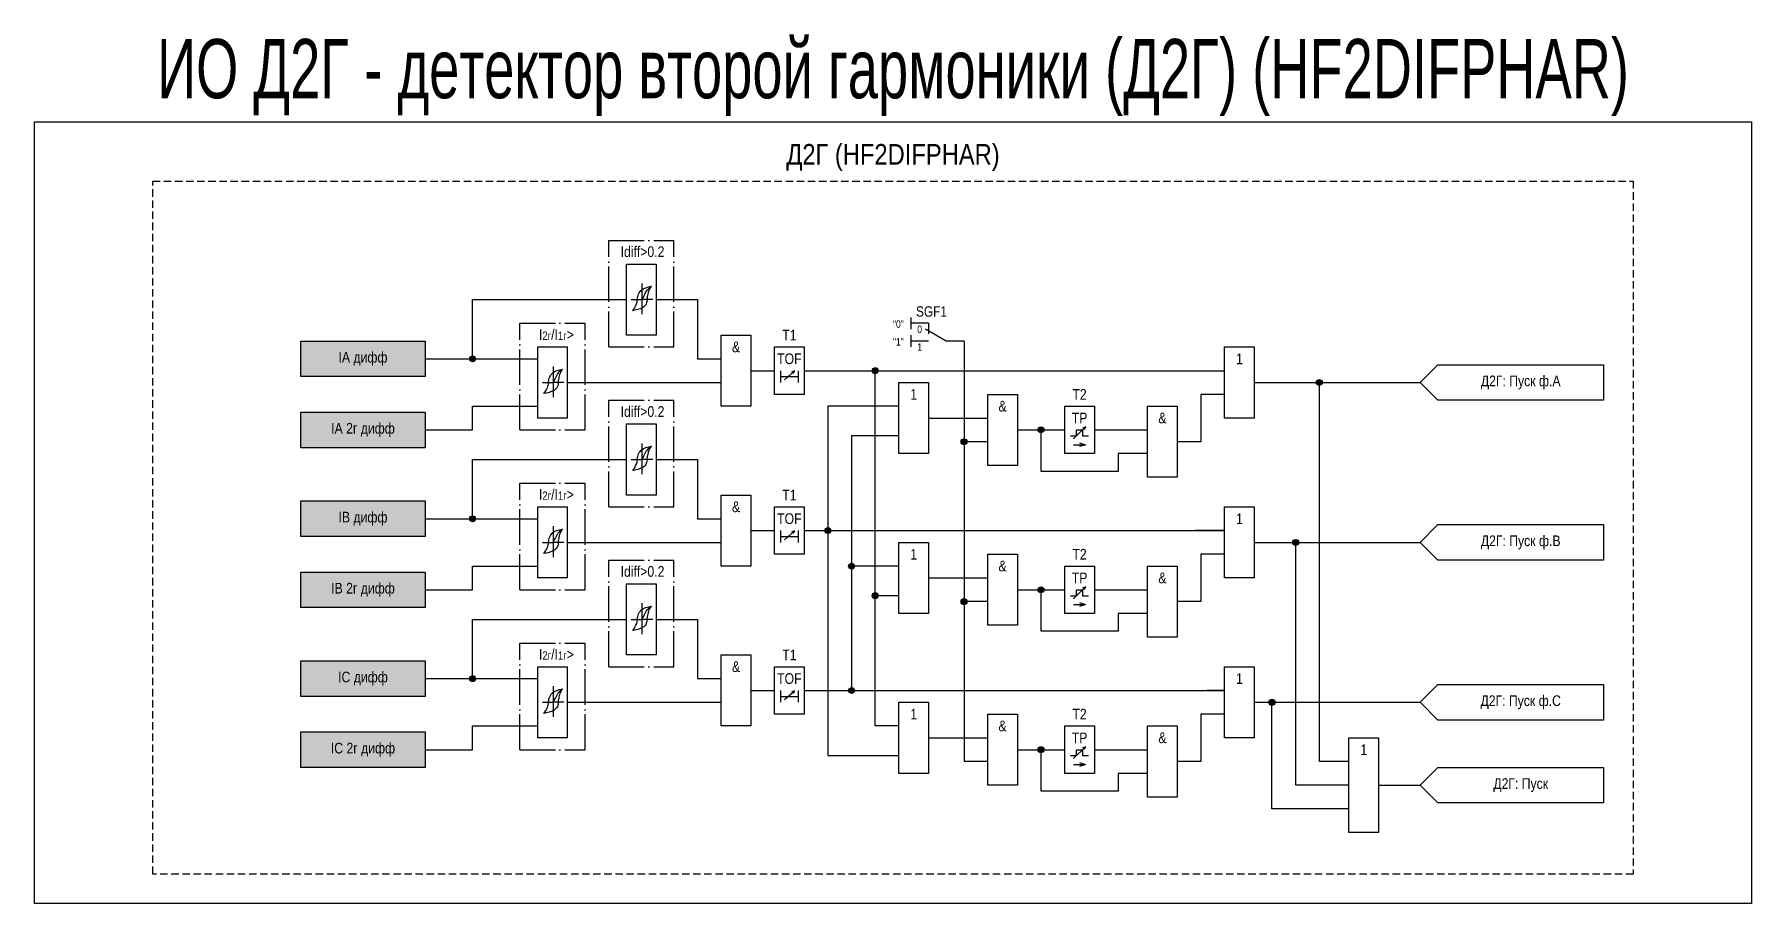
# Model space of a CAD drawing. Header units: millimetres. Extents: x -2824 to 4649, y -997 to 959.
# Drawn here: x 4359 to 4649, y -275 to -128.2 of the extents above; entities that cross this region are included whole.
import ezdxf
from ezdxf.enums import TextEntityAlignment as Align

# ---------------------------------------------------------------- set-up
doc = ezdxf.new("R2010")
doc.units = ezdxf.units.MM
doc.linetypes.add('ACAD_ISO04W100', pattern=[30, 24, -3, 0, -3])
doc.linetypes.add('штриховая2', pattern=[0.375, 0.25, -0.125])
doc.layers.add('Основная', color=7, linetype='Continuous')
doc.styles.add('1.8_Gost_RD', font='ARIALN.TTF', dxfattribs={"height": 1.8})
doc.styles.add('2.5_Gost_RD', font='ARIALN.TTF', dxfattribs={"height": 2.5})
doc.styles.add('3.5_Gost_RD', font='ARIALN.TTF', dxfattribs={"height": 3.5})
doc.styles.add('Вывод', font='ARIALN.TTF', dxfattribs={"height": 2.5})
doc.styles.add('Компонент', font='ARIALN.TTF', dxfattribs={"height": 3.5})

msp = doc.modelspace()

# ---------------------------------------------------------------- texts
at = {"color": 2, "ltscale": 100, "insert": (4504, -135.5), "char_height": 10, "width": 290, "attachment_point": 5, "style": '3.5_Gost_RD'}
msp.add_mtext('{\\W0.8;\\C3;ИО Д2Г - детектор второй гармоники (Д2Г) (HF2DIFPHAR)}', dxfattribs=at)
at = {"color": 30, "ltscale": 100, "insert": (4504, -149), "char_height": 3.5, "width": 250, "attachment_point": 5, "style": '3.5_Gost_RD'}
msp.add_mtext('\\pt108.5;Д2Г (HF2DIFPHAR)', dxfattribs=at)
at = {"ltscale": 100, "char_height": 1.8, "attachment_point": 5}
for s, insert, width, style in [('T1', (4486.5, -179), 5, '2.5_Gost_RD'), ('IA дифф', (4414.5, -183), 21, '1.8_Gost_RD'), ('TOF', (4486.5, -183), 5, '2.5_Gost_RD'), ('T2', (4535.5, -189), 5, '2.5_Gost_RD'), ('IA 2г дифф', (4414.5, -195), 21, '1.8_Gost_RD'), ('TP', (4535.5, -193), 5, '2.5_Gost_RD'), ('T1', (4486.5, -206), 5, '2.5_Gost_RD'), ('IB дифф', (4414.5, -210), 21, '1.8_Gost_RD'), ('TOF', (4486.5, -210), 5, '2.5_Gost_RD'), ('T2', (4535.5, -216), 5, '2.5_Gost_RD'), ('TP', (4535.5, -220), 5, '2.5_Gost_RD'), ('IB 2г дифф', (4414.5, -222), 21, '1.8_Gost_RD'), ('T1', (4486.5, -233), 5, '2.5_Gost_RD'), ('IC дифф', (4414.5, -237), 21, '1.8_Gost_RD'), ('TOF', (4486.5, -237), 5, '2.5_Gost_RD'), ('T2', (4535.5, -243), 5, '2.5_Gost_RD'), ('TP', (4535.5, -247), 5, '2.5_Gost_RD'), ('IC 2г дифф', (4414.5, -249), 21, '1.8_Gost_RD')]:
    msp.add_mtext(s, dxfattribs=dict(at, insert=insert, width=width, style=style))
at = {"layer": 'Основная', "color": 7, "ltscale": 100, "char_height": 1.8, "attachment_point": 1, "style": '1.8_Gost_RD'}
for s, insert in [('Idiff{\\C256;>0.2}', (4458, -164)), ('\\pi-0.78314;I{\\H0.77778x;2г\\H1.2857x;/I\\H0.77778x;1г\\H1.2857x;>}', (4445, -178)), ('Idiff{\\C256;>0.2}', (4458, -191)), ('\\pi-0.78314;I{\\H0.77778x;2г\\H1.2857x;/I\\H0.77778x;1г\\H1.2857x;>}', (4445, -205)), ('Idiff{\\C256;>0.2}', (4458, -218)), ('\\pi-0.78314;I{\\H0.77778x;2г\\H1.2857x;/I\\H0.77778x;1г\\H1.2857x;>}', (4445, -232))]:
    msp.add_mtext_dynamic_manual_height_columns(s, width=4, gutter_width=17.5, heights=[0], dxfattribs=dict(at, insert=insert))
at = {"layer": 'Основная', "ltscale": 100, "char_height": 1.25, "attachment_point": 1, "style": '3.5_Gost_RD'}
for s, insert in [('"0"', (4504, -176.5)), ('"1"', (4504, -179.5))]:
    msp.add_mtext_dynamic_manual_height_columns(s, width=2, gutter_width=17.5, heights=[0], dxfattribs=dict(at, insert=insert))
at = {"layer": 'Основная', "ltscale": 100, "char_height": 1.8, "width": 5, "attachment_point": 5, "style": '2.5_Gost_RD'}
for s, insert in [('&', (4477.5, -181)), ('1', (4562.5, -183)), ('1', (4507.5, -189)), ('&', (4522.5, -191)), ('&', (4549.5, -193)), ('&', (4477.5, -208)), ('1', (4562.5, -210)), ('1', (4507.5, -216)), ('&', (4522.5, -218)), ('&', (4549.5, -220)), ('&', (4477.5, -235)), ('1', (4562.5, -237)), ('1', (4507.5, -243)), ('&', (4522.5, -245)), ('&', (4549.5, -247)), ('1', (4583.5, -249))]:
    msp.add_mtext(s, dxfattribs=dict(at, insert=insert))
at = {"layer": 'Основная', "color": 0, "ltscale": 100, "char_height": 1.8, "width": 28, "attachment_point": 5, "style": '2.5_Gost_RD'}
for s, insert in [('{\\C256;Д2Г: Пуск ф.А}', (4610, -187)), ('{\\C256;Д2Г: Пуск ф.В}', (4610, -214)), ('{\\C256;Д2Г: Пуск ф.С}', (4610, -241)), ('{\\C256;Д2Г: Пуск}', (4610, -255))]:
    msp.add_mtext(s, dxfattribs=dict(at, insert=insert))

# ---------------------------------------------------------------- blocks, each defined once
blk = doc.blocks.new('Точка')
at = {"ltscale": 100}
h = blk.add_hatch(color=256, dxfattribs=at)
h.dxf.hatch_style = 1
edge = h.paths.add_edge_path()
edge.add_arc((0, 0), 0.5, 0, 360)
blk.add_circle((0, 0), 0.5, dxfattribs=at)
blk = doc.blocks.new('*U32')
at = {"layer": 'Основная', "ltscale": 0.35}
blk.add_line((6, 6), (6, 2.5), dxfattribs=at)
at = {"layer": 'Основная', "color": 0}
blk.add_line((0, 0), (7, 4), dxfattribs=at)
blk = doc.blocks.new('*U42')
at = {"layer": 'Основная', "color": 0}
for p, q in [((-3, 6), (-9, 6)), ((-3, 0), (-9, 0)), ((9, 0), (3, 0))]:
    blk.add_line(p, q, dxfattribs=at)
at = {"layer": 'Основная', "ltscale": 0.25, "xscale": -1}
blk.add_blockref('*U32', (3, 0), dxfattribs=at)
at = {"layer": 'Основная'}
for tag, height, style, p in [('ОУ', 3.5, 'Компонент', (-2, 10)), ('В1', 2.5, 'Вывод', (-13, 6)), ('В2', 2.5, 'Вывод', (-6, 4)), ('В3', 2.5, 'Вывод', (-6, -2))]:
    blk.add_attdef(tag, text='', height=height, dxfattribs=dict(at, style=style)).set_placement(p, align=Align.MIDDLE_CENTER)
blk = doc.blocks.new('*U24')
at = {"layer": 'Основная', "linetype": 'ACAD_ISO04W100', "ltscale": 0.25}
for p, q in [((0, 0), (11, 0)), ((0, -18), (0, 0)), ((11, -18), (11, 0)), ((0, -18), (11, -18))]:
    blk.add_line(p, q, dxfattribs=at)
at = {"layer": 'Основная', "style": 'Компонент'}
blk.add_attdef('ОУ', text='', height=3.5, dxfattribs=at).set_placement((11, 0), align=Align.MIDDLE_CENTER)

# ---------------------------------------------------------------- hatches: boundary and pattern name
at = {"ltscale": 100, "true_color": 0x6bffb3}
h = msp.add_hatch(color=111, dxfattribs=at)
h.dxf.hatch_style = 1
h.paths.add_polyline_path([(4404, -180), (4425, -180), (4425, -186), (4404, -186)])
h = msp.add_hatch(color=111, dxfattribs=at)
h.dxf.hatch_style = 1
h.paths.add_polyline_path([(4404, -192), (4425, -192), (4425, -198), (4404, -198)])
h = msp.add_hatch(color=111, dxfattribs=at)
h.dxf.hatch_style = 1
h.paths.add_polyline_path([(4404, -207), (4425, -207), (4425, -213), (4404, -213)])
h = msp.add_hatch(color=111, dxfattribs=at)
h.dxf.hatch_style = 1
h.paths.add_polyline_path([(4404, -219), (4425, -219), (4425, -225), (4404, -225)])
h = msp.add_hatch(color=111, dxfattribs=at)
h.dxf.hatch_style = 1
h.paths.add_polyline_path([(4404, -234), (4425, -234), (4425, -240), (4404, -240)])
h = msp.add_hatch(color=111, dxfattribs=at)
h.dxf.hatch_style = 1
h.paths.add_polyline_path([(4404, -246), (4425, -246), (4425, -252), (4404, -252)])

# ---------------------------------------------------------------- linework, layer by layer
at = {"ltscale": 100}
for p, q in [((4516, -180), (4516, -251)), ((4480, -185), (4484, -185)), ((4534.5, -196.5), (4536.5, -194.5)), ((4536.5, -194.5), (4535.99, -194.75)), ((4536.5, -194.5), (4536.26, -194.98)), ((4538, -195), (4547, -195)), ((4534.5, -197.5), (4536.5, -197.5)), ((4480, -212), (4484, -212)), ((4534.5, -223.5), (4536.5, -221.5)), ((4536.5, -221.5), (4535.99, -221.75)), ((4536.5, -221.5), (4536.26, -221.98)), ((4538, -222), (4547, -222)), ((4534.5, -224.5), (4536.5, -224.5)), ((4480, -239), (4484, -239)), ((4534.5, -250.5), (4536.5, -248.5)), ((4536.5, -248.5), (4535.99, -248.75)), ((4536.5, -248.5), (4536.26, -248.98)), ((4538, -249), (4547, -249)), ((4534.5, -251.5), (4536.5, -251.5))]:
    msp.add_line(p, q, dxfattribs=at)
at = {"color": 7, "ltscale": 100}
for p, q in [((4485.7, -186.54), (4487.37, -185.05)), ((4487.37, -185.05), (4486.85, -185.27)), ((4487.37, -185.05), (4487.11, -185.52)), ((4485.7, -213.54), (4487.37, -212.05)), ((4487.37, -212.05), (4486.85, -212.27)), ((4487.37, -212.05), (4487.11, -212.52)), ((4485.7, -240.54), (4487.37, -239.05)), ((4487.37, -239.05), (4486.85, -239.27)), ((4487.37, -239.05), (4487.11, -239.52))]:
    msp.add_line(p, q, dxfattribs=at)
at = {"ltscale": 100}
for points in [[(4359, -143), (4649, -143), (4649, -275), (4359, -275)], [(4404, -180), (4425, -180), (4425, -186), (4404, -186)], [(4484, -181), (4489, -181), (4489, -189), (4484, -189)], [(4533, -191), (4538, -191), (4538, -199), (4533, -199)], [(4404, -192), (4425, -192), (4425, -198), (4404, -198)], [(4404, -207), (4425, -207), (4425, -213), (4404, -213)], [(4484, -208), (4489, -208), (4489, -216), (4484, -216)], [(4404, -219), (4425, -219), (4425, -225), (4404, -225)], [(4533, -218), (4538, -218), (4538, -226), (4533, -226)], [(4404, -234), (4425, -234), (4425, -240), (4404, -240)], [(4484, -235), (4489, -235), (4489, -243), (4484, -243)], [(4404, -246), (4425, -246), (4425, -252), (4404, -252)], [(4533, -245), (4538, -245), (4538, -253), (4533, -253)], [(4581, -247), (4586, -247), (4586, -263), (4581, -263)]]:
    msp.add_lwpolyline(points, close=True, dxfattribs=at)
for points in [[(4433, -183), (4433, -173), (4459, -173)], [(4464, -173), (4471, -173), (4471, -183), (4475, -183)], [(4485, -185), (4485, -187)], [(4488, -185), (4488, -187)], [(4489, -185), (4560, -185)], [(4505, -245), (4501, -245), (4501, -185)], [(4485, -186), (4488, -186)], [(4565, -187), (4593, -187)], [(4581, -251), (4576, -251), (4576, -187)], [(4425, -195), (4433, -195), (4433, -191), (4444, -191)], [(4505, -191), (4493, -191), (4493, -250), (4505, -250)], [(4560, -189), (4556, -189), (4556, -197), (4552, -197)], [(4510, -193), (4520, -193)], [(4505, -196), (4497, -196), (4497, -239)], [(4520, -197), (4516, -197)], [(4525, -195), (4533, -195)], [(4547, -199), (4542, -199), (4542, -202), (4529, -202), (4529, -195)], [(4535.5, -197.17), (4536.5, -197.5), (4535.5, -197.83)], [(4433, -210), (4433, -200), (4459, -200)], [(4464, -200), (4471, -200), (4471, -210), (4475, -210)], [(4485, -212), (4485, -214)], [(4485, -213), (4488, -213)], [(4488, -212), (4488, -214)], [(4489, -212), (4560, -212)], [(4560, -212), (4555, -212)], [(4565, -214), (4593, -214)], [(4581, -255), (4572, -255), (4572, -214)], [(4560, -216), (4556, -216), (4556, -224), (4552, -224)], [(4560, -216), (4556, -216)], [(4425, -222), (4433, -222), (4433, -218), (4444, -218)], [(4505, -218), (4497, -218)], [(4510, -220), (4520, -220)], [(4505, -223), (4501, -223)], [(4525, -222), (4533, -222)], [(4547, -226), (4542, -226), (4542, -229), (4529, -229), (4529, -222)], [(4520, -224), (4516, -224)], [(4535.5, -224.17), (4536.5, -224.5), (4535.5, -224.83)], [(4433, -237), (4433, -227), (4459, -227)], [(4464, -227), (4471, -227), (4471, -237), (4475, -237)], [(4485, -239), (4485, -241)], [(4485, -240), (4488, -240)], [(4488, -239), (4488, -241)], [(4489, -239), (4560, -239)], [(4560, -239), (4557, -239)], [(4560, -243), (4556, -243), (4556, -251), (4552, -251)], [(4565, -241), (4593, -241)], [(4581, -259), (4568, -259), (4568, -241)], [(4425, -249), (4433, -249), (4433, -245), (4444, -245)], [(4505, -245), (4502, -245)], [(4510, -247), (4520, -247)], [(4525, -249), (4533, -249)], [(4547, -253), (4542, -253), (4542, -256), (4529, -256), (4529, -249)], [(4520, -251), (4516, -251)], [(4535.5, -251.17), (4536.5, -251.5), (4535.5, -251.83)], [(4586, -255), (4593, -255)]]:
    msp.add_lwpolyline(points, dxfattribs=at)
at = {"color": 7, "ltscale": 100}
for points in [[(4534, -196), (4535, -196), (4535, -195), (4536, -195), (4536, -196), (4537, -196)], [(4534, -223), (4535, -223), (4535, -222), (4536, -222), (4536, -223), (4537, -223)], [(4534, -250), (4535, -250), (4535, -249), (4536, -249), (4536, -250), (4537, -250)]]:
    msp.add_lwpolyline(points, dxfattribs=at)
at = {"layer": 'Основная', "ltscale": 100}
for p, q in [((4459, -168.5), (4459, -167)), ((4459, -167), (4464, -167)), ((4459, -176), (4459, -168)), ((4464, -167), (4464, -173)), ((4464, -173), (4464, -179)), ((4459, -179), (4459, -176)), ((4507, -176), (4507, -178)), ((4464, -179), (4459, -179)), ((4507, -179), (4507, -181)), ((4444, -182.5), (4444, -181)), ((4444, -181), (4449, -181)), ((4444, -190), (4444, -182)), ((4449, -181), (4449, -187)), ((4449, -187), (4475, -187)), ((4449, -187), (4449, -193)), ((4444, -193), (4444, -190)), ((4449, -193), (4444, -193)), ((4459, -195.5), (4459, -194)), ((4459, -194), (4464, -194)), ((4464, -194), (4464, -200)), ((4459, -203), (4459, -195)), ((4464, -200), (4464, -206)), ((4459, -206), (4459, -203)), ((4444, -209.5), (4444, -208)), ((4444, -208), (4449, -208)), ((4449, -208), (4449, -214)), ((4464, -206), (4459, -206)), ((4444, -217), (4444, -209)), ((4449, -214), (4475, -214)), ((4449, -214), (4449, -220)), ((4449, -214), (4475, -214)), ((4444, -220), (4444, -217)), ((4449, -220), (4444, -220)), ((4459, -230), (4459, -221)), ((4459, -221), (4464, -221)), ((4464, -221), (4464, -227)), ((4464, -227), (4464, -233)), ((4459, -233), (4459, -230)), ((4464, -233), (4459, -233)), ((4444, -236.5), (4444, -235)), ((4444, -235), (4449, -235)), ((4444, -244), (4444, -236)), ((4449, -235), (4449, -241)), ((4449, -241), (4475, -241)), ((4449, -241), (4449, -247)), ((4444, -247), (4444, -244)), ((4449, -247), (4444, -247))]:
    msp.add_line(p, q, dxfattribs=at)
at = {"layer": 'Основная'}
for p, q in [((4461.6, -170.28), (4461.6, -175.48)), ((4446.6, -184.28), (4446.6, -189.48)), ((4461.6, -197.28), (4461.6, -202.48)), ((4446.6, -211.28), (4446.6, -216.48)), ((4461.6, -224.28), (4461.6, -229.48)), ((4446.6, -238.28), (4446.6, -243.48))]:
    msp.add_line(p, q, dxfattribs=at)
at = {"layer": 'Основная', "color": 7, "ltscale": 100}
for p, q in [((4459.79, -173), (4461.6, -173)), ((4463.42, -173), (4461.6, -173)), ((4425, -183), (4444, -183)), ((4444.79, -187), (4446.6, -187)), ((4448.42, -187), (4446.6, -187)), ((4459.79, -200), (4461.6, -200)), ((4463.42, -200), (4461.6, -200)), ((4425, -210), (4444, -210)), ((4444.79, -214), (4446.6, -214)), ((4448.42, -214), (4446.6, -214)), ((4459.79, -227), (4461.6, -227)), ((4463.42, -227), (4461.6, -227)), ((4425, -237), (4444, -237)), ((4444.79, -241), (4446.6, -241)), ((4448.42, -241), (4446.6, -241))]:
    msp.add_line(p, q, dxfattribs=at)
at = {"layer": 'Основная', "linetype": 'штриховая2', "ltscale": 5}
msp.add_lwpolyline([(4379, -153), (4629, -153), (4629, -270), (4379, -270)], close=True, dxfattribs=at)
at = {"layer": 'Основная', "ltscale": 100}
for points in [[(4475, -179), (4480, -179), (4480, -191), (4475, -191)], [(4560, -181), (4565, -181), (4565, -193), (4560, -193)], [(4505, -187), (4510, -187), (4510, -199), (4505, -199)], [(4520, -189), (4525, -189), (4525, -201), (4520, -201)], [(4547, -191), (4552, -191), (4552, -203), (4547, -203)], [(4475, -206), (4480, -206), (4480, -218), (4475, -218)], [(4560, -208), (4565, -208), (4565, -220), (4560, -220)], [(4505, -214), (4510, -214), (4510, -226), (4505, -226)], [(4520, -216), (4525, -216), (4525, -228), (4520, -228)], [(4547, -218), (4552, -218), (4552, -230), (4547, -230)], [(4475, -233), (4480, -233), (4480, -245), (4475, -245)], [(4560, -235), (4565, -235), (4565, -247), (4560, -247)], [(4505, -241), (4510, -241), (4510, -253), (4505, -253)], [(4520, -243), (4525, -243), (4525, -255), (4520, -255)], [(4547, -245), (4552, -245), (4552, -257), (4547, -257)]]:
    msp.add_lwpolyline(points, close=True, dxfattribs=at)
at = {"layer": 'Основная', "color": 0, "ltscale": 100}
for points in [[(4624, -184), (4624, -190), (4596, -190), (4593, -187), (4596, -184)], [(4624, -211), (4624, -217), (4596, -217), (4593, -214), (4596, -211)], [(4624, -238), (4624, -244), (4596, -244), (4593, -241), (4596, -238)], [(4624, -252), (4624, -258), (4596, -258), (4593, -255), (4596, -252)]]:
    msp.add_lwpolyline(points, close=True, dxfattribs=at)
at = {"layer": 'Основная'}
for points in [[(4460.8, -173.08), (4460.95, -172.29), (4461.44, -171.46), (4463.2, -170.74)], [(4461.6, -173), (4462, -172.28), (4462.47, -171.4), (4463.2, -170.74)], [(4462.48, -173.08), (4462.6, -172.29), (4462.81, -171.46), (4463.2, -170.74)], [(4460.8, -173.08), (4460.6, -173.87), (4460, -174.88)], [(4462.48, -173.08), (4462.25, -173.87), (4461.76, -174.33), (4460, -174.88)], [(4445.8, -187.08), (4445.95, -186.29), (4446.44, -185.46), (4448.2, -184.74)], [(4446.6, -187), (4447, -186.28), (4447.47, -185.4), (4448.2, -184.74)], [(4447.48, -187.08), (4447.6, -186.29), (4447.81, -185.46), (4448.2, -184.74)], [(4445.8, -187.08), (4445.6, -187.87), (4445, -188.88)], [(4447.48, -187.08), (4447.25, -187.87), (4446.76, -188.33), (4445, -188.88)], [(4460.8, -200.08), (4460.6, -200.87), (4460, -201.88)], [(4462.48, -200.08), (4462.25, -200.87), (4461.76, -201.33), (4460, -201.88)], [(4460.8, -200.08), (4460.95, -199.29), (4461.44, -198.46), (4463.2, -197.74)], [(4461.6, -200), (4462, -199.28), (4462.47, -198.4), (4463.2, -197.74)], [(4462.48, -200.08), (4462.6, -199.29), (4462.81, -198.46), (4463.2, -197.74)], [(4445.8, -214.08), (4445.6, -214.87), (4445, -215.88)], [(4447.48, -214.08), (4447.25, -214.87), (4446.76, -215.33), (4445, -215.88)], [(4445.8, -214.08), (4445.95, -213.29), (4446.44, -212.46), (4448.2, -211.74)], [(4446.6, -214), (4447, -213.28), (4447.47, -212.4), (4448.2, -211.74)], [(4447.48, -214.08), (4447.6, -213.29), (4447.81, -212.46), (4448.2, -211.74)], [(4460.8, -227.08), (4460.95, -226.29), (4461.44, -225.46), (4463.2, -224.74)], [(4461.6, -227), (4462, -226.28), (4462.47, -225.4), (4463.2, -224.74)], [(4462.48, -227.08), (4462.6, -226.29), (4462.81, -225.46), (4463.2, -224.74)], [(4460.8, -227.08), (4460.6, -227.87), (4460, -228.88)], [(4462.48, -227.08), (4462.25, -227.87), (4461.76, -228.33), (4460, -228.88)], [(4445.8, -241.08), (4445.95, -240.29), (4446.44, -239.46), (4448.2, -238.74)], [(4446.6, -241), (4447, -240.28), (4447.47, -239.4), (4448.2, -238.74)], [(4447.48, -241.08), (4447.6, -240.29), (4447.81, -239.46), (4448.2, -238.74)], [(4445.8, -241.08), (4445.6, -241.87), (4445, -242.88)], [(4447.48, -241.08), (4447.25, -241.87), (4446.76, -242.33), (4445, -242.88)]]:
    msp.add_spline(points, degree=3, dxfattribs=at)

# ---------------------------------------------------------------- block references
at = {"layer": 'Основная', "ltscale": 0.25}
for p in [(4456, -163), (4441, -177), (4456, -190), (4441, -204), (4456, -217), (4441, -231)]:
    msp.add_blockref('*U24', p, dxfattribs=at)
ref = msp.add_blockref('*U42', (4511.5, -180), dxfattribs=dict(at, xscale=0.5, yscale=0.5, zscale=0.5))
ref.add_attrib('ОУ', 'SGF1', dxfattribs={"height": 1.75, "style": 'Компонент'}).set_placement((4510.5, -175), align=Align.MIDDLE_CENTER)
ref.add_attrib('В2', '0', dxfattribs={"height": 1.25, "style": 'Вывод'}).set_placement((4508.5, -178), align=Align.MIDDLE_CENTER)
ref.add_attrib('В3', '1', dxfattribs={"height": 1.25, "style": 'Вывод'}).set_placement((4508.5, -181), align=Align.MIDDLE_CENTER)
at = {"layer": 'Основная', "ltscale": 100}
for p in [(4433, -183), (4501, -185), (4576, -187), (4516, -197), (4529, -195), (4433, -210), (4493, -212), (4572, -214), (4497, -218), (4501, -223), (4529, -222), (4516, -224), (4433, -237), (4497, -239), (4568, -241), (4529, -249)]:
    msp.add_blockref('Точка', p, dxfattribs=at)

msp.set_redraw_order([(e.dxf.handle, doc.entitydb.next_handle()) for e in msp.query("TEXT MTEXT ATTDEF DIMENSION ARC_DIMENSION")])  # texts and dimensions are drawn at this point

doc.saveas('drawing.dxf')
